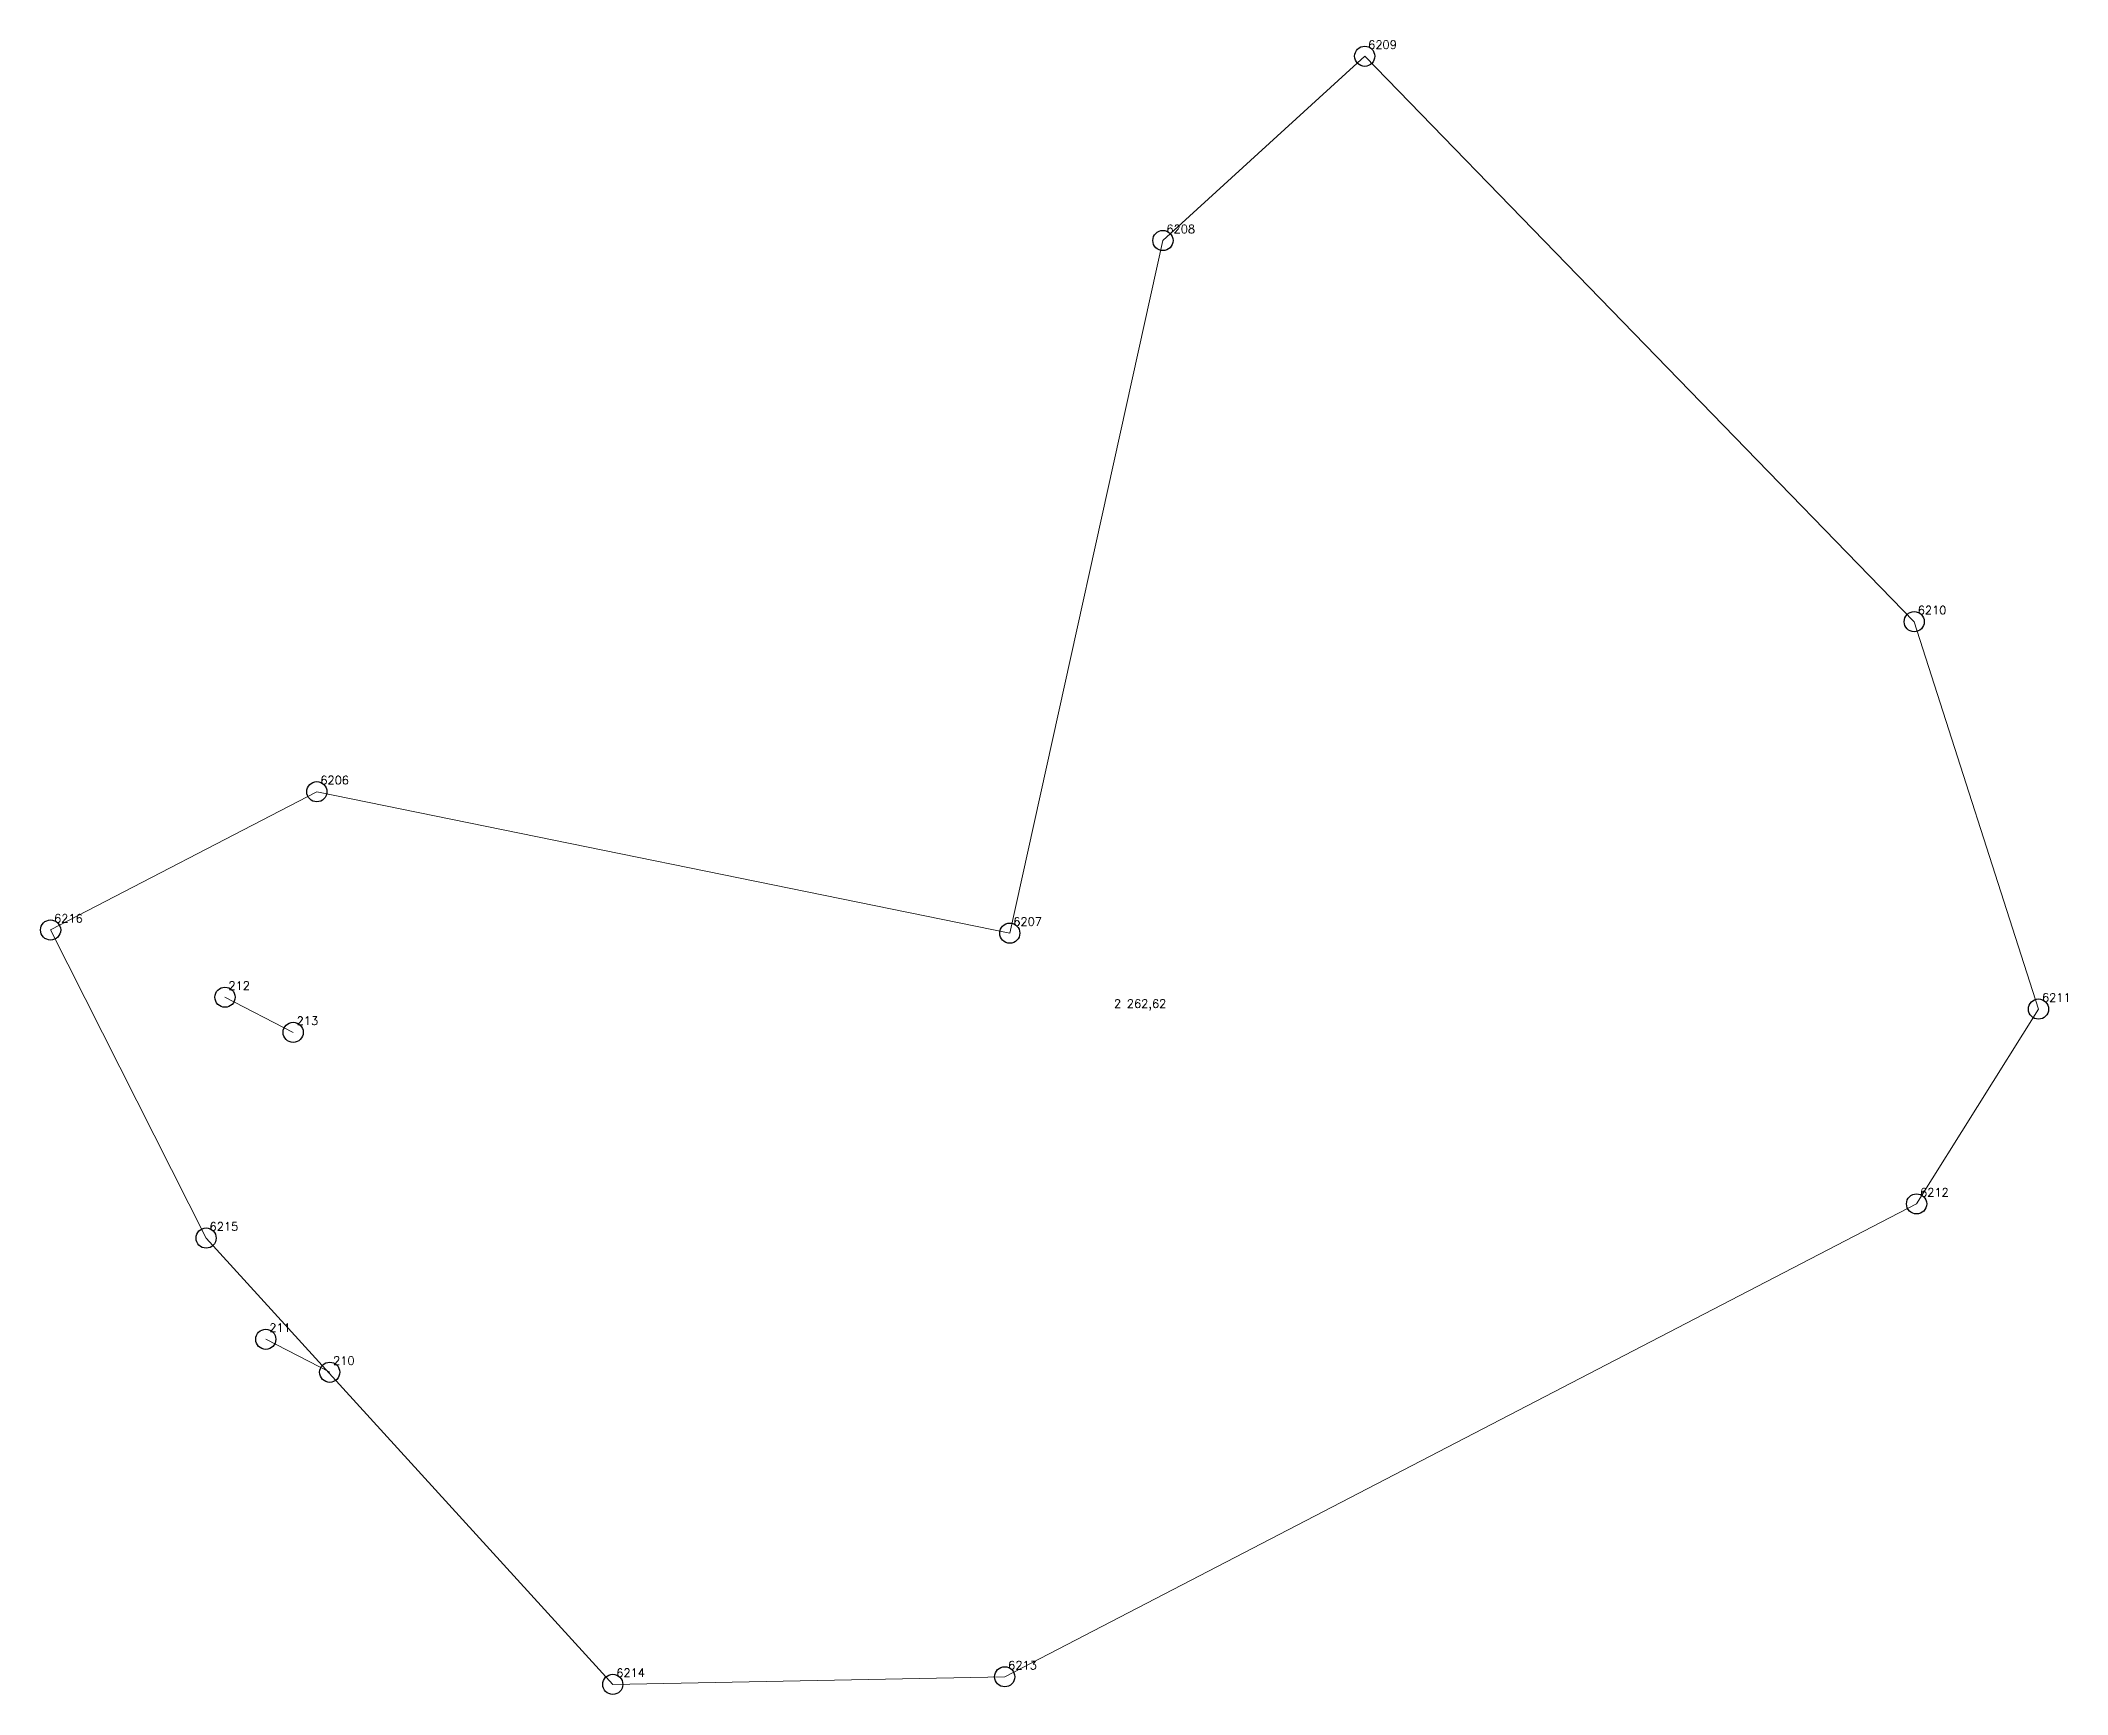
# Model space of a CAD drawing. Extents: x 1391501 to 1398271, y 354915 to 360782.
# Drawn here: x 1391511.7 to 1391587.1, y 355097.5 to 355159 of the extents above; entities that cross this region are included whole.
import ezdxf

# ---------------------------------------------------------------- set-up
doc = ezdxf.new("R2010")
doc.units = 0
doc.header["$PDMODE"] = 33
doc.header["$PDSIZE"] = 0.75
doc.layers.add('12 - ценные элементы визуального восприятия территории', color=7, linetype='Continuous')
doc.styles.get("Standard").update_dxf_attribs({"font": 'simplex.shx'})

msp = doc.modelspace()

# ---------------------------------------------------------------- texts
at = {"layer": '12 - ценные элементы визуального восприятия территории', "color": 7}
for s, p in [('6209', (1391561.043, 355158.693)), ('6208', (1391553.537, 355151.84)), ('6210', (1391581.488, 355137.664)), ('6206', (1391522.059, 355131.341)), ('6216', (1391512.155, 355126.198)), ('6207', (1391547.839, 355126.081)), ('212', (1391518.642, 355123.697)), ('2 262,62', (1391551.585, 355123.028)), ('6211', (1391586.112, 355123.256)), ('213', (1391521.178, 355122.391)), ('6212', (1391581.575, 355116.011)), ('6215', (1391517.939, 355114.741)), ('211', (1391520.161, 355110.974)), ('210', (1391522.538, 355109.749)), ('6214', (1391533.069, 355098.141)), ('6213', (1391547.65, 355098.423))]:
    msp.add_text(s, height=0.3111, dxfattribs=at).set_placement(p)

# ---------------------------------------------------------------- linework, layer by layer
at = {"layer": '12 - ценные элементы визуального восприятия территории', "color": 7, "lineweight": 20}
msp.add_lwpolyline([(1391521.93, 355131.066), (1391547.71, 355125.806), (1391553.407, 355151.566), (1391560.914, 355158.419), (1391581.358, 355137.39), (1391585.982, 355122.982), (1391581.446, 355115.736), (1391547.521, 355098.149), (1391532.94, 355097.866), (1391517.81, 355114.466), (1391512.026, 355125.924), (1391521.93, 355131.066)], close=True, dxfattribs=at)
for points in [[(1391518.513, 355123.423), (1391521.049, 355122.116)], [(1391522.409, 355109.474), (1391520.031, 355110.7)]]:
    msp.add_lwpolyline(points, dxfattribs=at)
at = {"layer": '12 - ценные элементы визуального восприятия территории'}
for p in [(1391560.914, 355158.419), (1391553.407, 355151.566), (1391581.358, 355137.39), (1391521.93, 355131.066), (1391512.026, 355125.924), (1391547.71, 355125.806), (1391518.513, 355123.423), (1391585.982, 355122.982), (1391521.049, 355122.116), (1391581.446, 355115.736), (1391517.81, 355114.466), (1391520.031, 355110.7), (1391522.409, 355109.474), (1391532.94, 355097.866), (1391547.521, 355098.149)]:
    msp.add_point(p, dxfattribs=at)

msp.set_redraw_order([(e.dxf.handle, doc.entitydb.next_handle()) for e in msp.query("TEXT MTEXT ATTDEF DIMENSION ARC_DIMENSION")])  # texts and dimensions are drawn at this point

doc.saveas('drawing.dxf')
